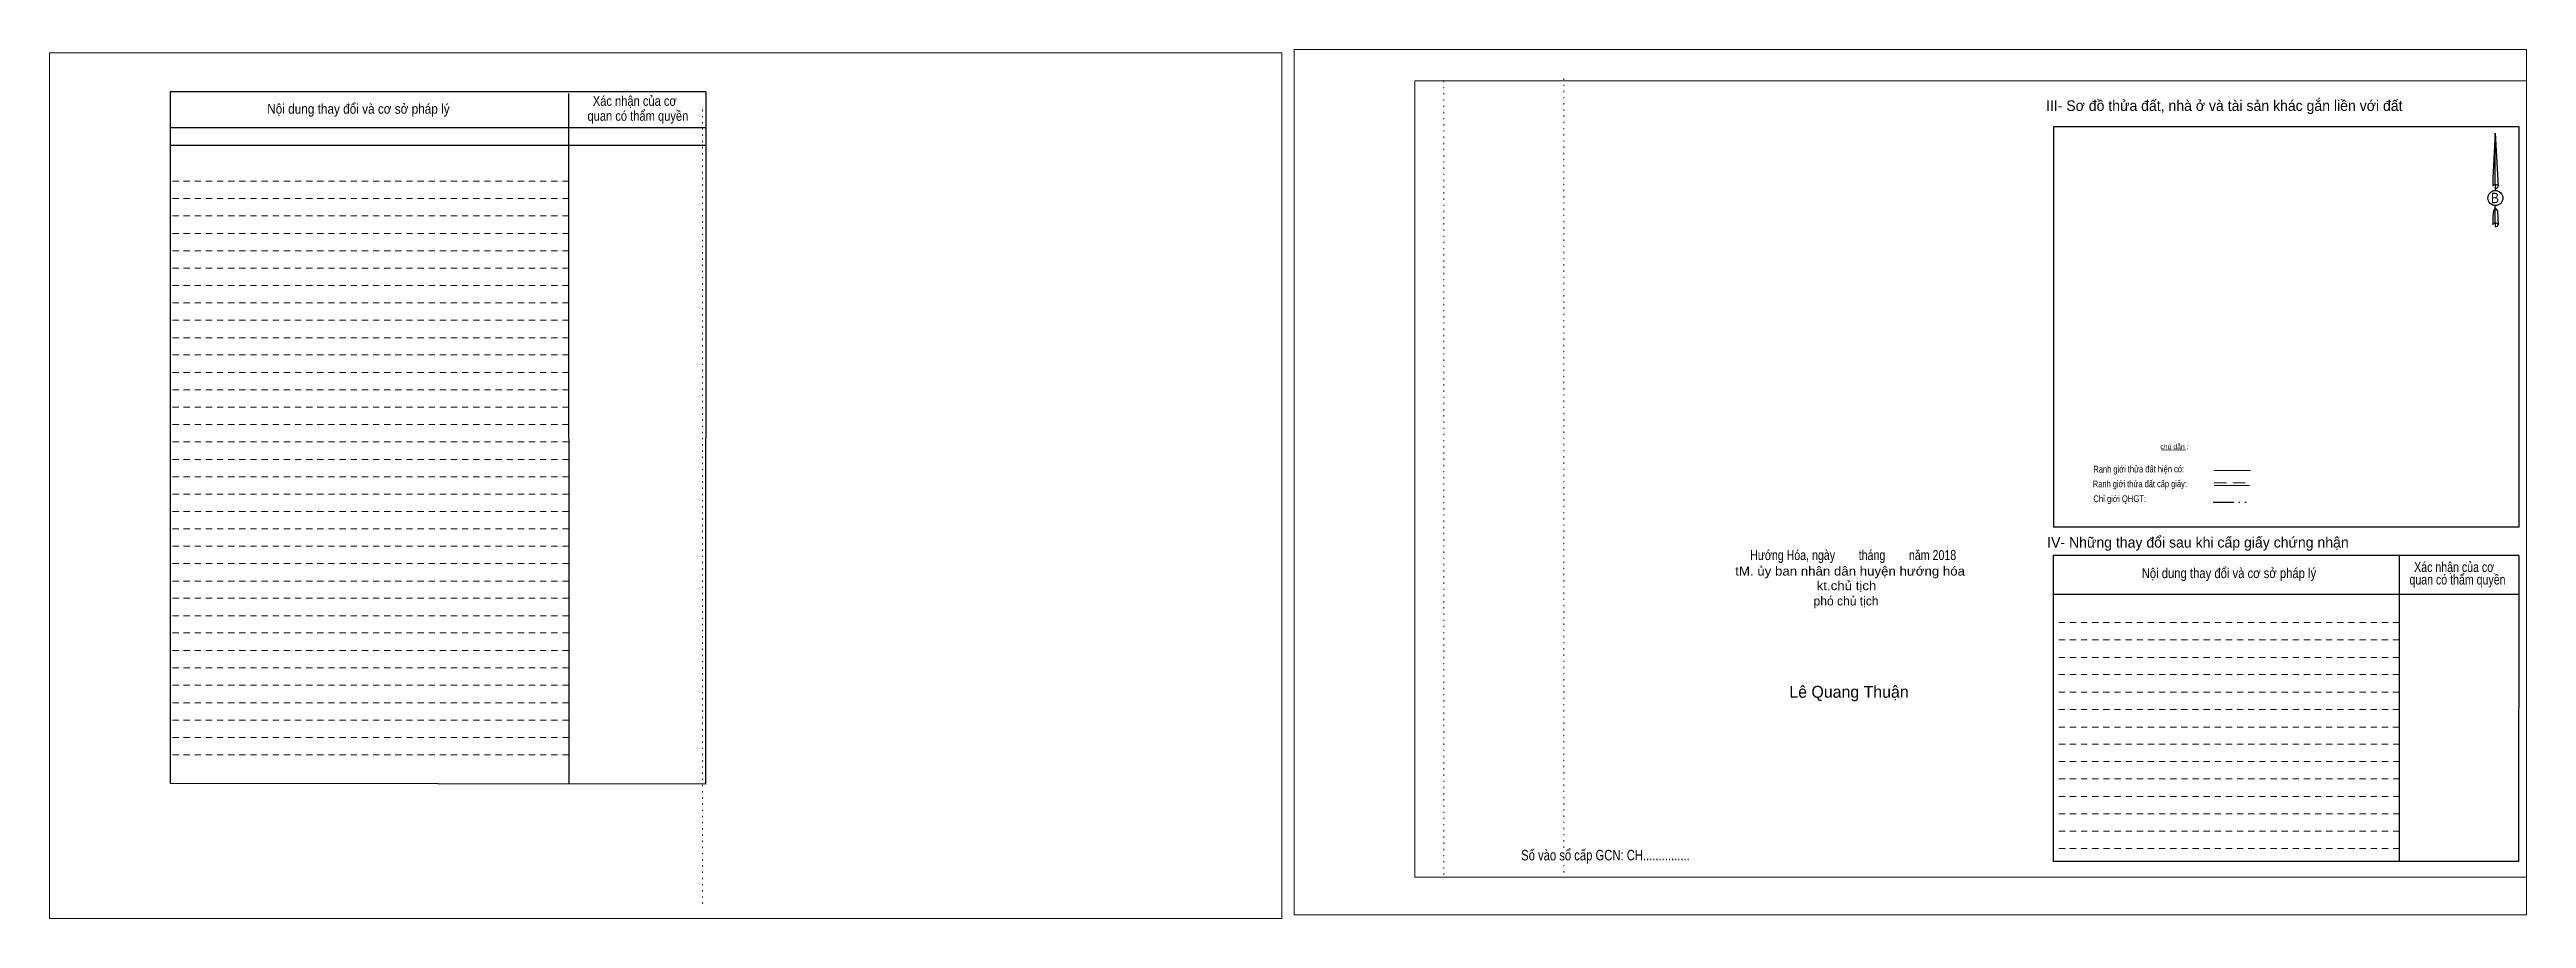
# Model space of a CAD drawing. Header units: metres. Extents: x 547721 to 548676, y 1837899 to 1838052.
# Drawn here: x 548351.6 to 548675.8, y 1837923.5 to 1838037.2 of the extents above; entities that cross this region are included whole.
import ezdxf
from ezdxf.enums import TextEntityAlignment as Align

# ---------------------------------------------------------------- set-up
doc = ezdxf.new("R2010")
doc.units = ezdxf.units.M
doc.header["$LTSCALE"] = 0.54
for name, pattern in [('DASH_DOUBLE_DOT', [9.2, 5, -1.2, 0.3, -1.2, 0.3, -1.2]), ('DOTTED', [1.5, 0.3, -1.2]), ('MEDIUM_DASHED', [4.5, 3, -1.5]), ('SHORT_DASHED', [2.7, 1.5, -1.2])]:
    doc.linetypes.add(name, pattern=pattern)
for name, color, linetype, lineweight in [('18', 7, 'Continuous', 25), ('28', 7, 'SHORT_DASHED', 13), ('3', 7, 'Continuous', 13), ('5', 7, 'DASH_DOUBLE_DOT', 25), ('55', 7, 'Continuous', 13), ('7', 7, 'Continuous', 13)]:
    doc.layers.add(name, color=color, linetype=linetype, lineweight=lineweight)

msp = doc.modelspace()

# ---------------------------------------------------------------- texts
at = {"layer": '18'}
for s, height, width, p in [('B', 1.358, 0.85, (548671.655, 1838017.08)), ('Hướng Hóa, ngày        tháng        năm 2018', 1.3, 0.8, (548587.655, 1837970.41)), ('tM. ủy ban nhân dân huyện hướng hóa', 1.179, 1.1, (548587.255, 1837968.38)), ('kt.chủ tịch', 1.179, 1.1, (548586.785, 1837966.47)), ('Số vào sổ cấp GCN: CH...............', 1.375, 0.8, (548555.24, 1837931.13))]:
    msp.add_text(s, height=height, dxfattribs=dict(at, width=width)).set_placement(p, align=Align.CENTER)
for s, height, p in [('phó chủ tịch', 1.179, (548586.725, 1837964.47)), ('Lê Quang Thuận', 1.556, (548587.11, 1837952.4))]:
    msp.add_text(s, height=height, dxfattribs=at).set_placement(p, align=Align.CENTER)
at = {"layer": '28'}
for s, height, width, p in [('Nội dung thay đổi và cơ sở pháp lý', 1.281, 0.9, (548392.035, 1838028.78)), ('Nội dung thay đổi và cơ sở pháp lý', 1.281, 0.9, (548392.035, 1838028.78)), (' quan có thẩm quyền', 1.281, 0.85, (548428.405, 1838027.86)), (' quan có thẩm quyền', 1.281, 0.85, (548428.405, 1838027.86)), ('Xác nhận của cơ', 1.281, 0.85, (548428.2, 1838029.81)), ('Xác nhận của cơ', 1.281, 0.85, (548428.2, 1838029.81)), ('Nội dung thay đổi và cơ sở pháp lý', 1.297, 0.85, (548636.835, 1837968.05)), (' quan có thẩm quyền', 1.297, 0.8, (548666.55, 1837967.21)), ('Xác nhận của cơ', 1.297, 0.8, (548666.305, 1837968.85))]:
    msp.add_text(s, height=height, dxfattribs=dict(at, width=width)).set_placement(p, align=Align.CENTER)
for s, p in [('III- Sơ đồ thửa đất, nhà ở và tài sản khác gắn liền với đất', (548636.22, 1838029.15)), ('IV- Những thay đổi sau khi cấp giấy chứng nhận', (548632.775, 1837972.04))]:
    msp.add_text(s, height=1.375, dxfattribs=at).set_placement(p, align=Align.CENTER)
at = {"layer": '55'}
for s, height, width, p in [('Ranh giới thửa đất cấp giấy:', 0.8837, 0.8, (548625.179, 1837979.9343)), ('Ranh giới thửa đất hiện có:', 0.8876, 0.8, (548625.024, 1837981.8638)), ('Chỉ giới QHGT:', 0.8837, 0.85, (548622.544, 1837977.9882))]:
    msp.add_text(s, height=height, rotation=0.135, dxfattribs=dict(at, width=width)).set_placement(p, align=Align.CENTER)
at = {"layer": '7'}
msp.add_text('chú dẫn :', height=0.6535, rotation=359.974, dxfattribs=at).set_placement((548629.7049, 1837984.9091), align=Align.CENTER)

# ---------------------------------------------------------------- linework, layer by layer
at = {"layer": '18'}
for p, q in [((548671.69, 1838026.25), (548672.06, 1838019.31)), ((548671.69, 1838026.25), (548672.06, 1838019.31)), ((548671.69, 1838026.25), (548672.06, 1838019.31)), ((548671.39, 1838020.37), (548671.35, 1838019.32)), ((548671.69, 1838019.51), (548671.69, 1838019.26)), ((548671.69, 1838019.26), (548671.69, 1838019.07)), ((548671.69, 1838019.07), (548671.69, 1838018.79)), ((548671.69, 1838019.07), (548671.69, 1838018.79)), ((548671.69, 1838019.07), (548671.69, 1838018.79)), ((548671.69, 1838016.45), (548671.69, 1838016.75)), ((548671.69, 1838016.45), (548671.69, 1838016.75)), ((548671.69, 1838016.45), (548671.69, 1838016.75)), ((548671.69, 1838016.45), (548671.96, 1838016.07)), ((548671.69, 1838016.45), (548671.96, 1838016.07)), ((548671.69, 1838016.45), (548671.96, 1838016.07)), ((548672.06, 1838019.31), (548672.06, 1838019.32)), ((548671.69, 1838014.48), (548671.69, 1838014.22)), ((548671.69, 1838014.22), (548671.69, 1838014.01)), ((548671.96, 1838016.07), (548672.06, 1838014.25)), ((548671.96, 1838016.07), (548672.06, 1838014.25)), ((548671.96, 1838016.07), (548672.06, 1838014.25)), ((548672.06, 1838014.25), (548672.06, 1838014.26))]:
    msp.add_line(p, q, dxfattribs=at)
for points in [[(548671.69, 1838019.51), (548671.69, 1838026.25), (548671.39, 1838020.37)], [(548671.69, 1838014.48), (548671.69, 1838016.45), (548671.46, 1838016.07), (548671.39, 1838015.33), (548671.35, 1838014.26)]]:
    msp.add_lwpolyline(points, dxfattribs=at)
msp.add_ellipse((548671.7073, 1838017.7554), major_axis=(0, 0.9887), ratio=0.983453, dxfattribs=at)
for centre, start_param, end_param in [((548671.7076, 1838019.2789), 1.57079633, 3.07445202), ((548671.7076, 1838019.2789), 0.06714063, 1.57079633), ((548671.7076, 1838019.2789), 4.71238898, 6.28318531), ((548671.7076, 1838014.2328), 2.49106941, 3.07427841), ((548671.7076, 1838014.2328), 1.57079633, 2.49106941), ((548671.7076, 1838014.2328), 0.06714063, 1.57079633), ((548671.7076, 1838014.2328), 4.71238898, 6.28318531)]:
    msp.add_ellipse(centre, major_axis=(0.3564, 0), ratio=0.655448, start_param=start_param, end_param=end_param, dxfattribs=at)
at = {"layer": '28', "linetype": 'Continuous', "lineweight": 25}
for p, q in [((548437.52, 1838031.65), (548367.38, 1838031.65)), ((548419.54, 1838031.41), (548419.57, 1837941.14)), ((548437.52, 1838031.65), (548437.46, 1837941.08)), ((548437.52, 1838026.92), (548367.47, 1838026.92)), ((548437.52, 1838026.92), (548367.47, 1838026.92)), ((548437.52, 1838024.64), (548367.47, 1838024.64)), ((548674.82, 1837974.7), (548613.89, 1837974.7)), ((548659.09, 1837970.99), (548659.12, 1837931)), ((548674.76, 1837970.99), (548674.74, 1837931)), ((548674.74, 1837965.92), (548613.85, 1837965.92)), ((548437.46, 1837941.08), (548367.38, 1837941.18)), ((548674.74, 1837931), (548613.85, 1837931))]:
    msp.add_line(p, q, dxfattribs=at)
at = {"layer": '28'}
for p, q in [((548419.54, 1838019.97), (548367.38, 1838019.97)), ((548419.54, 1838017.68), (548367.38, 1838017.68)), ((548419.54, 1838015.43), (548367.38, 1838015.43)), ((548419.54, 1838013.12), (548367.38, 1838013.12)), ((548419.54, 1838010.86), (548367.38, 1838010.86)), ((548419.54, 1838008.58), (548367.38, 1838008.58)), ((548419.54, 1838006.31), (548367.38, 1838006.31)), ((548419.54, 1838004.04), (548367.38, 1838004.04)), ((548419.54, 1838001.77), (548367.38, 1838001.77)), ((548419.54, 1837999.49), (548367.38, 1837999.49)), ((548419.54, 1837997.23), (548367.38, 1837997.23)), ((548419.54, 1837994.94), (548367.38, 1837994.94)), ((548419.54, 1837992.69), (548367.38, 1837992.69)), ((548419.54, 1837990.42), (548367.38, 1837990.42)), ((548419.54, 1837988.13), (548367.38, 1837988.13)), ((548419.54, 1837985.88), (548367.38, 1837985.88)), ((548419.54, 1837983.58), (548367.38, 1837983.58)), ((548419.54, 1837981.31), (548367.38, 1837981.31)), ((548419.54, 1837979.03), (548367.38, 1837979.03)), ((548419.54, 1837976.76), (548367.38, 1837976.76)), ((548419.54, 1837974.48), (548367.38, 1837974.48)), ((548419.54, 1837972.21), (548367.38, 1837972.21)), ((548419.54, 1837969.94), (548367.38, 1837969.94)), ((548419.54, 1837967.66), (548367.38, 1837967.66)), ((548419.54, 1837965.41), (548367.38, 1837965.41)), ((548419.54, 1837963.11), (548367.38, 1837963.11)), ((548659.11, 1837962.24), (548613.85, 1837962.24)), ((548419.54, 1837960.87), (548367.38, 1837960.87)), ((548419.54, 1837958.57), (548367.38, 1837958.57)), ((548659.11, 1837959.96), (548613.85, 1837959.96)), ((548419.54, 1837956.31), (548367.38, 1837956.31)), ((548659.11, 1837957.68), (548613.85, 1837957.68)), ((548659.11, 1837955.42), (548613.85, 1837955.42)), ((548419.54, 1837954.03), (548367.38, 1837954.03)), ((548419.54, 1837951.74), (548367.38, 1837951.74)), ((548659.11, 1837953.14), (548613.85, 1837953.14)), ((548419.54, 1837949.48), (548367.38, 1837949.48)), ((548659.11, 1837950.86), (548613.85, 1837950.86)), ((548659.11, 1837948.57), (548613.85, 1837948.57)), ((548419.54, 1837947.2), (548367.38, 1837947.2)), ((548659.12, 1837946.31), (548613.85, 1837946.31)), ((548419.54, 1837944.92), (548367.38, 1837944.92)), ((548659.12, 1837944.05), (548613.85, 1837944.05)), ((548659.12, 1837941.78), (548613.85, 1837941.78)), ((548659.12, 1837939.5), (548613.85, 1837939.5)), ((548659.12, 1837937.22), (548613.85, 1837937.22)), ((548659.12, 1837934.96), (548613.85, 1837934.96)), ((548659.12, 1837932.69), (548613.85, 1837932.69))]:
    msp.add_line(p, q, dxfattribs=at)
at = {"layer": '28', "linetype": 'Continuous', "lineweight": 25}
for points in [[(548437.52, 1838031.65), (548367.38, 1838031.65), (548367.38, 1837941.18)], [(548674.82, 1837974.7), (548674.82, 1838027.06), (548613.89, 1838027.06), (548613.89, 1837974.7)], [(548674.76, 1837970.99), (548613.85, 1837970.99), (548613.85, 1837931)]]:
    msp.add_lwpolyline(points, dxfattribs=at)
at = {"layer": '3'}
for p, q in [((548530.3, 1838033.08), (548675.77, 1838033.08)), ((548530.3, 1837928.95), (548530.3, 1838033.08)), ((548675.77, 1838033.08), (548675.77, 1837928.08)), ((548530.3, 1837928.95), (548675.77, 1837928.95))]:
    msp.add_line(p, q, dxfattribs=at)
at = {"layer": '3', "linetype": 'DOTTED'}
for p, q in [((548534.07, 1838033.08), (548534.07, 1837928.95)), ((548549.77, 1838033.39), (548549.77, 1837929.25)), ((548437.06, 1838029.29), (548437.06, 1837925.17))]:
    msp.add_line(p, q, dxfattribs=at)
at = {"layer": '3'}
for points in [[(548351.61, 1837923.54), (548512.89, 1837923.54), (548512.89, 1838036.74), (548351.61, 1838036.74)], [(548351.61, 1838036.74), (548512.89, 1838036.74), (548512.89, 1837923.54), (548351.61, 1837923.54)], [(548351.61, 1837923.54), (548512.89, 1837923.54), (548512.89, 1838036.74), (548351.61, 1838036.74)], [(548514.49, 1837924.01), (548675.77, 1837924.01), (548675.77, 1838037.17), (548514.49, 1838037.17)]]:
    msp.add_lwpolyline(points, close=True, dxfattribs=at)
msp.add_lwpolyline([(548536.19, 1838033.08), (548675.77, 1838033.08), (548675.77, 1837928.95), (548536.19, 1837928.95)], dxfattribs=at)
at = {"layer": '5'}
msp.add_line((548634.76, 1837977.97), (548639.67, 1837977.97), dxfattribs=at)
at = {"layer": '55'}
for p, q in [((548634.87, 1837982.1), (548639.67, 1837982.1)), ((548634.91, 1837980.17), (548639.51, 1837980.17)), ((548634.91, 1837980.17), (548639.51, 1837980.17))]:
    msp.add_line(p, q, dxfattribs=at)
at = {"layer": '55', "linetype": 'MEDIUM_DASHED'}
msp.add_line((548634.9, 1837980.5), (548639.61, 1837980.5), dxfattribs=at)
at = {"layer": '7'}
msp.add_line((548628.01, 1837984.79), (548631.18, 1837984.84), dxfattribs=at)

msp.set_redraw_order([(e.dxf.handle, doc.entitydb.next_handle()) for e in msp.query("TEXT MTEXT ATTDEF DIMENSION ARC_DIMENSION")])  # texts and dimensions are drawn at this point

doc.saveas('drawing.dxf')
